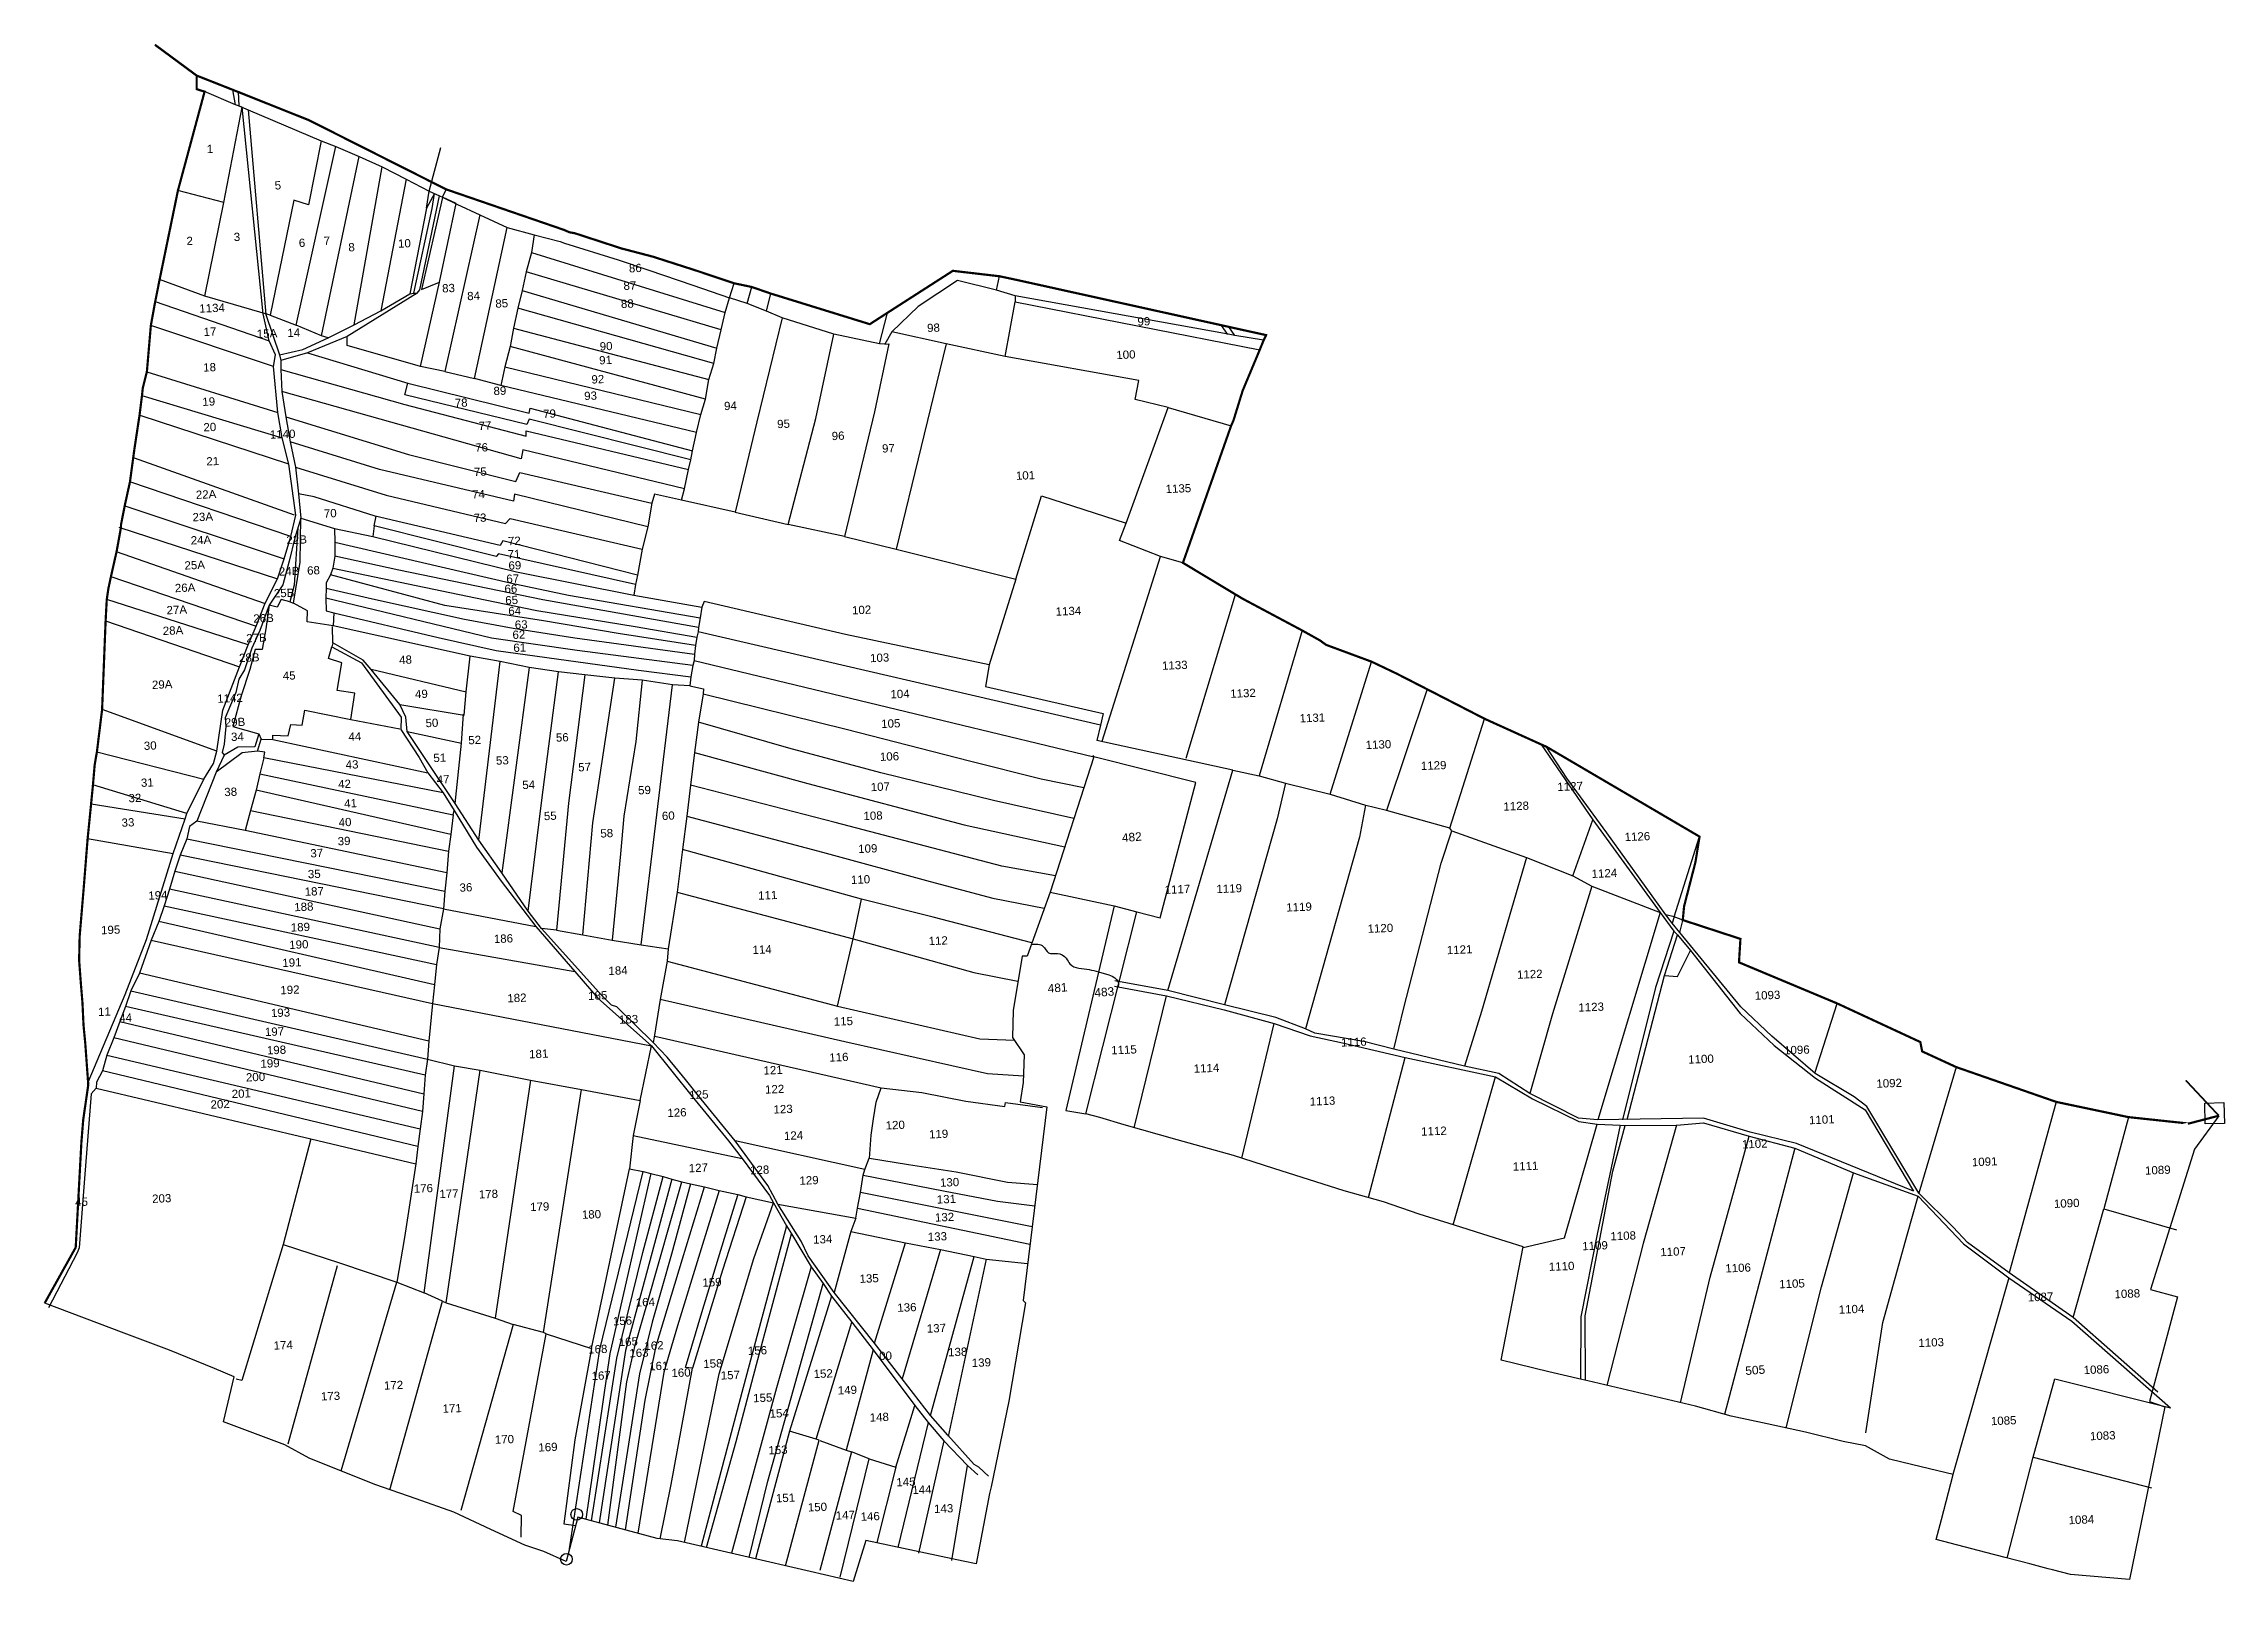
# Model space of a CAD drawing. Header units: inches. Extents: x 188839 to 233717, y 1616569 to 1632157.
# Drawn here: x 227452 to 231421, y 1629359 to 1632157 of the extents above; entities that cross this region are included whole.
import ezdxf
from ezdxf.enums import TextEntityAlignment as Align

# ---------------------------------------------------------------- set-up
doc = ezdxf.new("R2010")
doc.units = ezdxf.units.IN
doc.header["$LTSCALE"] = 15
doc.header["$MEASUREMENT"] = 0
for name, color, linetype in [('PLOT', 7, 'Continuous'), ('PLOT NO', 1, 'Continuous'), ('PLOT NOS', 7, 'Continuous'), ('STREAM', 4, 'Continuous'), ('text1', 7, 'Continuous'), ('VILLAGE BOUNADRY STONES', 1, 'Continuous'), ('VILLAGE BOUNDARY', 5, 'Continuous'), ('VILLAGE BOUNDRY', 5, 'Continuous')]:
    doc.layers.add(name, color=color, linetype=linetype)
doc.styles.get("Standard").update_dxf_attribs({"font": 'arial.ttf'})

msp = doc.modelspace()

# ---------------------------------------------------------------- texts
at = {"layer": 'PLOT NO', "color": 0}
for s, p in [('1', (227755.1, 1631965)), ('5', (227878.7, 1631898.8)), ('2', (227718.2, 1631797.6)), ('3', (227804.2, 1631805)), ('6', (227922.6, 1631794.2)), ('7', (227967.9, 1631798)), ('10', (228108.9, 1631793.2)), ('8', (228012.7, 1631786.2)), ('83', (228189.2, 1631711.7)), ('87', (228519.2, 1631716.3)), ('86', (228529.1, 1631748.2)), ('1134', (227758.9, 1631675.5)), ('84', (228234.8, 1631697.6)), ('85', (228286, 1631684)), ('88', (228514.5, 1631683.4)), ('17', (227755.1, 1631632.5)), ('14', (227907.5, 1631630.6)), ('98', (229071.7, 1631639.6)), ('99', (229454.5, 1631651.2)), ('15A', (227858.9, 1631629.2)), ('90', (228475.9, 1631606.1)), ('100', (229421.8, 1631590.6)), ('18', (227754.4, 1631567.7)), ('91', (228475, 1631580.8)), ('89', (228282.7, 1631524.9)), ('93', (228447.7, 1631515.9)), ('92', (228460.9, 1631546)), ('19', (227752.8, 1631505.3)), ('78', (228212.2, 1631503.2)), ('79', (228373, 1631483.3)), ('94', (228702.2, 1631497.6)), ('20', (227754.8, 1631458.9)), ('1140', (227887.3, 1631446)), ('77', (228255.5, 1631461.3)), ('95', (228798.8, 1631464.8)), ('96', (228898.1, 1631443)), ('21', (227760.1, 1631396.9)), ('76', (228249.3, 1631421.8)), ('97', (228989.7, 1631420.4)), ('75', (228247, 1631377.7)), ('101', (229239.1, 1631371)), ('22A', (227748, 1631336.4)), ('74', (228243.7, 1631336.7)), ('1135', (229517.3, 1631347.1)), ('23A', (227742, 1631295.6)), ('70', (227974, 1631302)), ('73', (228246.5, 1631293.9)), ('24A', (227738.7, 1631253.4)), ('22B', (227912.9, 1631253.9)), ('72', (228309, 1631251.8)), ('25A', (227727.3, 1631207.8)), ('24B', (227899.2, 1631196.7)), ('68', (227943.5, 1631198.2)), ('71', (228308.3, 1631227.8)), ('69', (228309.9, 1631207.3)), ('26A', (227709.8, 1631166.6)), ('25B', (227890, 1631157)), ('66', (228302.7, 1631164.8)), ('67', (228306.1, 1631183.2)), ('27A', (227694.7, 1631126.4)), ('65', (228304.1, 1631144.1)), ('64', (228309.6, 1631124.6)), ('102', (228940.9, 1631126.2)), ('1134', (229317.2, 1631124.1)), ('28A', (227687.8, 1631088.8)), ('27B', (227839.6, 1631075.4)), ('26B', (227852.6, 1631111.2)), ('62', (228317.2, 1631081.3)), ('63', (228321.5, 1631099.6)), ('28B', (227826.6, 1631039.5)), ('48', (228111, 1631035.6)), ('61', (228318.8, 1631057.6)), ('103', (228973.7, 1631039.2)), ('45', (227899.2, 1631006.7)), ('1133', (229510.8, 1631025.6)), ('29A', (227668.1, 1630990.6)), ('1142', (227791.5, 1630965.5)), ('49', (228139.8, 1630973.3)), ('104', (229010.8, 1630973.3)), ('1132', (229634.9, 1630974.6)), ('29B', (227800.7, 1630922)), ('50', (228159, 1630920.7)), ('105', (228994, 1630919.5)), ('1131', (229761.1, 1630929.8)), ('30', (227646.4, 1630879.3)), ('34', (227805, 1630895.6)), ('44', (228018.7, 1630895.8)), ('52', (228236.8, 1630889.5)), ('56', (228396.2, 1630894.3)), ('1130', (229881.3, 1630881.3)), ('43', (228013.6, 1630844.9)), ('51', (228173.3, 1630857.2)), ('53', (228287.1, 1630852.4)), ('57', (228436.7, 1630840.2)), ('106', (228991.6, 1630859.6)), ('1129', (229981.8, 1630843.2)), ('31', (227641.1, 1630812.1)), ('42', (228000, 1630809.6)), ('47', (228179.3, 1630817.7)), ('54', (228335.1, 1630808.1)), ('59', (228545.8, 1630798.4)), ('107', (228974.9, 1630804.5)), ('1127', (230230.2, 1630805.1)), ('32', (227618.5, 1630784)), ('38', (227792.8, 1630795.2)), ('41', (228010.9, 1630774.4)), ('1128', (230132, 1630769.3)), ('33', (227605.9, 1630739.5)), ('40', (228000.9, 1630740)), ('55', (228374.3, 1630751.5)), ('58', (228477.1, 1630719.9)), ('60', (228589.1, 1630751.8)), ('108', (228961.7, 1630751.8)), ('37', (227949.4, 1630683.7)), ('39', (227999.1, 1630705.7)), ('109', (228952.1, 1630692)), ('1126', (230352.6, 1630713.9)), ('35', (227944.9, 1630645.8)), ('1124', (230292.5, 1630646.9)), ('194', (227660.3, 1630607)), ('187', (227944.9, 1630614.1)), ('36', (228220.9, 1630621.3)), ('111', (228770, 1630607)), ('110', (228938.9, 1630635.7)), ('1117', (229515.6, 1630617.8)), ('1119', (229609.8, 1630619.2)), ('188', (227925.9, 1630586.1)), ('1119', (229736.9, 1630585.7)), ('195', (227574.4, 1630544.1)), ('189', (227919.6, 1630549)), ('186', (228289.1, 1630528.1)), ('112', (229080.3, 1630524.4)), ('1120', (229884.9, 1630547)), ('191', (227904.2, 1630484.6)), ('190', (227916.8, 1630517.4)), ('114', (228759.8, 1630508.2)), ('1121', (230029.1, 1630508.1)), ('184', (228497.7, 1630470.1)), ('1122', (230156.8, 1630463.4)), ('192', (227900.6, 1630434.9)), ('182', (228313.7, 1630420.2)), ('185', (228460.7, 1630424.6)), ('1123', (230268.5, 1630403.6)), ('1093', (230589.4, 1630425.2)), ('11', (227563.1, 1630395.2)), ('44', (227601.6, 1630384.1)), ('193', (227883.4, 1630393.3)), ('183', (228516.8, 1630381.3)), ('115', (228907.7, 1630377.7)), ('197', (227872.5, 1630358.9)), ('198', (227876.1, 1630325.5)), ('1115', (229418.3, 1630325.8)), ('1116', (229836.6, 1630340)), ('1096', (230642.8, 1630325.6)), ('199', (227864.4, 1630301.1)), ('181', (228353.3, 1630318.4)), ('121', (228779.8, 1630288.8)), ('116', (228899.5, 1630312.4)), ('1114', (229568.4, 1630292.4)), ('1100', (230468.3, 1630309)), ('201', (227812.1, 1630246.1)), ('200', (227838, 1630276.2)), ('125', (228644.8, 1630244.2)), ('122', (228782.6, 1630254.2)), ('1092', (230810.7, 1630265)), ('202', (227773.6, 1630226.8)), ('126', (228604.9, 1630211.6)), ('123', (228798, 1630217.9)), ('1113', (229779.6, 1630232.6)), ('124', (228817.1, 1630169.9)), ('120', (229002.1, 1630188.9)), ('119', (229081, 1630172.6)), ('1112', (229982.3, 1630177.9)), ('1101', (230688.1, 1630198.7)), ('1102', (230566.1, 1630154.6)), ('1091', (230984.5, 1630122.2)), ('127', (228643.8, 1630111)), ('128', (228755.4, 1630107.3)), ('129', (228845.2, 1630088.3)), ('130', (229100.9, 1630084.7)), ('1111', (230149.1, 1630114.2)), ('1089', (231299.6, 1630107)), ('45', (227521.4, 1630049.2)), ('203', (227667.3, 1630055.4)), ('176', (228143.4, 1630073.7)), ('177', (228190, 1630064)), ('178', (228261.8, 1630063.3)), ('131', (229095.2, 1630054.1)), ('1090', (231133.8, 1630046.5)), ('179', (228355.1, 1630040.4)), ('180', (228449.3, 1630026.4)), ('132', (229091.8, 1630021.3)), ('134', (228870.1, 1629981.1)), ('133', (229078.8, 1629986.1)), ('1109', (230275.5, 1629969.4)), ('1108', (230326.7, 1629987.4)), ('1110', (230214.7, 1629931.9)), ('1107', (230417.5, 1629958.6)), ('1106', (230535.8, 1629929)), ('159', (228668.6, 1629902.8)), ('135', (228954.6, 1629909.8)), ('1105', (230633.9, 1629900.2)), ('164', (228547.4, 1629866.7, 19)), ('136', (229023.3, 1629857.1)), ('1104', (230742.2, 1629853.9)), ('1087', (231086.2, 1629876.2)), ('1088', (231244.1, 1629882)), ('156', (228505.7, 1629832.6)), ('137', (229077, 1629819.2)), ('174', (227888.4, 1629788.4)), ('168', (228460.8, 1629781.1, 19)), ('165', (228516.3, 1629794.8)), ('163', (228535.7, 1629774.4)), ('162', (228563.1, 1629787.7, 19)), ('156', (228751.3, 1629778.7)), ('00', (228984.5, 1629769.1)), ('138', (229115.7, 1629776.1)), ('1103', (230887.2, 1629793.3)), ('167', (228467, 1629733)), ('161', (228571.8, 1629750.6)), ('160', (228612.3, 1629738.3)), ('158', (228670.3, 1629755)), ('157', (228702, 1629733.9)), ('152', (228871, 1629736.6)), ('139', (229158.8, 1629756.8)), ('1086', (231187.9, 1629744)), ('173', (227974.4, 1629695.8)), ('172', (228089.2, 1629715.6)), ('155', (228761, 1629692.6)), ('149', (228915, 1629706.7)), ('171', (228195.7, 1629673.4)), ('154', (228790.9, 1629664.4)), ('148', (228973.1, 1629657.4)), ('1085', (231019.1, 1629651.1)), ('170', (228290.9, 1629617)), ('1083', (231199.4, 1629623.7)), ('169', (228370.1, 1629602.9)), ('153', (228788.7, 1629597.7)), ('145', (229021.5, 1629539.6)), ('151', (228802.4, 1629510.5)), ('150', (228860.5, 1629493.8)), ('144', (229050.6, 1629525.5)), ('143', (229090.2, 1629491.2)), ('147', (228911.2, 1629479.1)), ('146', (228956.5, 1629476.9)), ('1084', (231160.5, 1629470.9))]:
    msp.add_text(s, height=15, rotation=2.323, dxfattribs=at).set_placement(p, align=Align.MIDDLE_CENTER)
at = {"layer": 'PLOT NOS'}
for s, p in [('482', (229432.6, 1630712.9)), ('481', (229297.5, 1630438.6)), ('483', (229382.5, 1630431)), ('505', (230567, 1629743))]:
    msp.add_text(s, height=15.47, rotation=4.3743, dxfattribs=at).set_placement(p, align=Align.MIDDLE_CENTER)

# ---------------------------------------------------------------- linework, layer by layer
at = {"layer": 'PLOT'}
for points in [[(227806.6, 1632068.6), (227807.4, 1632043.2), (227824.6, 1632036), (227856.5, 1631664), (227881.9, 1631590.4), (227884, 1631580.1), (227883.8, 1631563.6), (227885.9, 1631523.8), (227893.3, 1631477.7), (227901, 1631432.1), (227910.5, 1631386.2), (227916.3, 1631337.6), (227920.7, 1631293.3), (227909.4, 1631257.5), (227899.1, 1631215.2), (227887.5, 1631171.6), (227862.6, 1631135), (227845.8, 1631088.8), (227831.1, 1631056.7), (227818.2, 1631017.2), (227807.6, 1631000.1), (227802.4, 1630976.1), (227783, 1630929.7), (227783.7, 1630914), (227780.9, 1630881.9), (227777.5, 1630866.9), (227781, 1630861.9), (227766.6, 1630830.8), (227731.3, 1630741.8), (227717.7, 1630732), (227713.1, 1630709.6), (227701.1, 1630680.1), (227691, 1630651), (227681.5, 1630618), (227671.5, 1630587.8), (227661.9, 1630559), (227647.9, 1630525.4), (227626.7, 1630465.4), (227611.2, 1630432.8), (227601.6, 1630404.5), (227590.8, 1630377.1), (227580.1, 1630347.8), (227567.4, 1630315.8), (227559.5, 1630287.3), (227548.5, 1630266.7), (227547.8, 1630255.7), (227538.9, 1630245.7), (227526.5, 1630091.5), (227517.2, 1629965.6), (227513.5, 1629956.3), (227461, 1629856.2)], [(227533.3, 1630267.1), (227601, 1630426.7), (227639.6, 1630526.8), (227688.2, 1630682.8), (227709.9, 1630746.3), (227712.7, 1630755.5), (227743.8, 1630818.2), (227761.3, 1630846.9), (227767.7, 1630869.2), (227778.4, 1630943.6), (227808.8, 1631022.6), (227824.8, 1631062.7), (227838.9, 1631096.6), (227855.4, 1631138.4), (227877.8, 1631182.9), (227890.3, 1631219.4), (227902.4, 1631259.6), (227911.3, 1631298.5), (227898.6, 1631391.5), (227886.6, 1631439.5), (227878.8, 1631485.3), (227870.9, 1631569.4), (227874.5, 1631590.3), (227862.7, 1631615.9), (227852.1, 1631665), (227813.6, 1632040.8), (227801.3, 1632045.5), (227796.7, 1632072.5)], [(227801.3, 1632045.5), (227745.3, 1632069.2)], [(227864.8, 1631662.4), (227745.8, 1631696.8), (227780.5, 1631867.7), (227813.6, 1632040.8)], [(227824.6, 1632036), (227957.7, 1631979.9), (227984.2, 1631969.7), (228026.3, 1631951.3), (228068.4, 1631932.2), (228112.2, 1631910), (228154, 1631887.9), (228172.7, 1631879.9), (228178.4, 1631877.4), (228204.2, 1631864.6), (228245.9, 1631844.8), (228296.1, 1631821.9), (228344.9, 1631808.5), (228392.5, 1631796.8), (228400.4, 1631793.3), (228497.9, 1631763.4), (228553.9, 1631744.4), (228633.8, 1631717), (228700.8, 1631694.3)], [(227957.7, 1631979.9), (227934.2, 1631863.2), (227907.9, 1631871.7), (227864.8, 1631662.4), (227912, 1631644.3)], [(227958.2, 1631624.9), (227912, 1631644.3), (227984.2, 1631969.7)], [(228149.2, 1631857.3), (228154, 1631887.9), (228175.1, 1631967.7)], [(227969.9, 1631621), (227958.2, 1631624.9), (228026.3, 1631951.3)], [(228017.4, 1631644.7), (228068.4, 1631932.2)], [(227780.5, 1631867.7), (227696.8, 1631889.3)], [(227881.9, 1631590.4), (227923.9, 1631600.3), (227969.9, 1631621), (228017.4, 1631644.7), (228066, 1631670.6), (228118.8, 1631701.6), (228126.1, 1631702.3), (228132.4, 1631702.4), (228137.1, 1631708.7), (228172.7, 1631879.9)], [(228112.2, 1631910), (228066, 1631670.6)], [(228163.4, 1631883.9), (228149.2, 1631857.3), (228118.8, 1631701.6)], [(228126.1, 1631702.3), (228159.5, 1631856.9), (228163.4, 1631883.9)], [(228185, 1631891.4), (228178.4, 1631878.3), (228178.4, 1631876.5), (228140.1, 1631709.2), (228172.6, 1631722.3), (228203.4, 1631865.4), (228178.4, 1631877.4)], [(228245.9, 1631844.8), (228182.5, 1631560.1), (228236.6, 1631547.1)], [(228344.9, 1631808.5), (228340.4, 1631776.4), (228330.5, 1631741.4), (228323, 1631707.2), (228315.5, 1631675), (228307.7, 1631639.1), (228301.4, 1631605.4), (228291.5, 1631568.3), (228284.2, 1631534.6), (228236.6, 1631547.1), (228296.1, 1631821.9)], [(228340.4, 1631776.4), (228692.7, 1631667.3)], [(227745.8, 1631696.8), (227663.5, 1631727.5)], [(228182.5, 1631560.1), (228138.2, 1631569.4), (228172.6, 1631722.3)], [(228685.2, 1631635.8), (228330.5, 1631741.4)], [(228732.4, 1631683.5), (228700.8, 1631694.3), (228709.1, 1631720.5)], [(229186.5, 1631708.1), (229115.5, 1631725.7), (229043.9, 1631678.3), (228996, 1631632.1), (228983.3, 1631609.7), (228973.6, 1631610.5), (228987.9, 1631666.8)], [(229220.4, 1631697.9), (229186.5, 1631708.1), (229191.9, 1631733.3)], [(227655.5, 1631687.5), (227862.7, 1631615.9)], [(228132.4, 1631702.4), (228004.5, 1631623.6), (227932.4, 1631594), (227884, 1631580.1)], [(228323, 1631707.2), (228677.6, 1631602.3)], [(228711.1, 1631304), (228613, 1631325.9), (228618.5, 1631346.3), (228626.1, 1631381.4), (228630.2, 1631399), (228633, 1631415.6), (228640.7, 1631448.8), (228648.2, 1631481.5), (228656.6, 1631509.5), (228662.8, 1631545.2), (228671.7, 1631574.4), (228677.6, 1631602.3), (228685.2, 1631635.8), (228692.7, 1631667.3), (228700.8, 1631694.3)], [(228767.7, 1631669.6), (228732.4, 1631683.5), (228741, 1631713.8)], [(228973.6, 1631610.5), (228890.6, 1631627.9), (228796.2, 1631657.4), (228767.7, 1631669.6), (228775.7, 1631701.8)], [(229498.9, 1631494.7), (229438.9, 1631508.8), (229445.6, 1631543.9), (229202, 1631587.1), (229220.6, 1631686.8), (229665.4, 1631599.5)], [(229672.2, 1631616.8), (229619.9, 1631625.8), (229607.7, 1631627.8), (229220.4, 1631697.9), (229220.6, 1631686.8)], [(227870.9, 1631569.4), (227647.5, 1631643.5)], [(228307.7, 1631639.1), (228662.8, 1631545.2)], [(228671.7, 1631574.4), (228315.5, 1631675)], [(228796.2, 1631657.4), (228750.4, 1631468.4), (228711.1, 1631304), (228807.4, 1631281.7)], [(229607.3, 1631627.6), (229596.1, 1631644)], [(229619.9, 1631625.8), (229609, 1631641)], [(228138.2, 1631569.4), (228004.7, 1631607.6), (228004.5, 1631623.6)], [(228656.6, 1631509.5), (228301.4, 1631605.4)], [(228909.5, 1631259.6), (228807.4, 1631281.7), (228857.8, 1631474.6), (228890.6, 1631627.9)], [(228983.3, 1631609.7), (228990.5, 1631610.3), (228964.4, 1631486.4), (228909.5, 1631259.6), (229003.8, 1631236.9)], [(229202, 1631587.1), (229094.6, 1631610.4), (228996, 1631632.1)], [(229094.6, 1631610.4), (229003.8, 1631236.9), (229221.3, 1631182.1), (229268.4, 1631333.9), (229422.4, 1631284.2)], [(227640.3, 1631559.5), (227878.8, 1631485.3)], [(227883.8, 1631563.6), (228109.4, 1631500.1), (228330.3, 1631442.1), (228330.7, 1631452), (228626.1, 1631381.4)], [(227932.4, 1631594), (228115.1, 1631538.9), (228335.7, 1631484.3), (228337.7, 1631493), (228633, 1631415.6)], [(228291.5, 1631568.3), (228648.2, 1631481.5)], [(228618.5, 1631346.3), (228324.5, 1631417.3), (228321.3, 1631401), (227885.9, 1631523.8)], [(228630.2, 1631399), (228335.7, 1631473.4), (228331.8, 1631463.5), (228110, 1631517.8), (228115.1, 1631538.9)], [(228640.7, 1631448.8), (228284.2, 1631534.6)], [(227898.6, 1631391.5), (227628.1, 1631480.1)], [(227631.4, 1631516.3), (227886.6, 1631439.5)], [(229525.6, 1631211.9), (229484.6, 1631223.4), (229410.3, 1631252.8), (229422.4, 1631284.2), (229498.9, 1631494.7), (229613.2, 1631461)], [(227893.3, 1631477.7), (228116.1, 1631408.7), (228311.6, 1631359.6), (228318.8, 1631376), (228559.2, 1631320.7)], [(227617.4, 1631402.9), (227908.6, 1631299.2)], [(228551.6, 1631277.3), (228309.1, 1631336.7), (228307.5, 1631324.2), (228063.9, 1631381.8), (227901, 1631432.1)], [(227910.5, 1631386.2), (228075.6, 1631334.8), (228293.1, 1631283.5), (228301.1, 1631292.4), (228541.7, 1631236.8)], [(227902.4, 1631259.6), (227609.5, 1631359.2)], [(228532.8, 1631189.4), (228287.8, 1631251.7), (228283.4, 1631243.2), (228056, 1631296.8), (227944.5, 1631332.2), (227916.3, 1631337.6)], [(228613, 1631325.9), (228564, 1631336.7), (228559.2, 1631320.7), (228551.6, 1631277.3), (228541.7, 1631236.8), (228532.8, 1631189.4)], [(227599.9, 1631315.4), (227890.3, 1631219.4)], [(227981.8, 1631274.3), (227982.4, 1631249.4), (227982.1, 1631224.2), (227978.4, 1631202.1), (227974.6, 1631189.8), (227966.8, 1631175.7), (227966.7, 1631165.6), (227966.1, 1631147.6), (227966.3, 1631124.7), (227980.5, 1631120.7), (227979.1, 1631097.4), (227932.2, 1631104.4), (227932.5, 1631124.4), (227907.2, 1631138.5), (227919, 1631213.2), (227920.7, 1631293.3)], [(227920.7, 1631293.3), (227981.8, 1631274.3), (228051.4, 1631259.7), (228312.8, 1631195.2), (228526.6, 1631153)], [(228053.7, 1631279), (228057.5, 1631296.9)], [(227589.4, 1631276.5), (227877.8, 1631182.9)], [(227915, 1631275.4), (227908.6, 1631171), (227900.7, 1631141), (227907.2, 1631138.5)], [(227982.4, 1631249.4), (228301.6, 1631175.6), (228407.3, 1631153.1), (228647.2, 1631111.8)], [(228529.2, 1631172.6), (228280.2, 1631228), (228276.2, 1631223.2), (228053.7, 1631279), (228051.4, 1631259.7)], [(227854.1, 1631138), (227585.1, 1631232)], [(227978.4, 1631202.1), (228238.5, 1631147.9), (228349.6, 1631125.2), (228528.7, 1631095.9), (228640.8, 1631076.4)], [(228644.1, 1631094.2), (228360.7, 1631144.7), (228098.7, 1631198.7), (227982.1, 1631224.2)], [(227575, 1631187.3), (227838.9, 1631096.6)], [(227966.7, 1631165.6), (228050.7, 1631146.3), (228218.4, 1631109.4), (228306.6, 1631092.7), (228419.1, 1631075.7), (228637.1, 1631045.4)], [(228638.6, 1631061.7), (228498.2, 1631083.2), (228362.2, 1631106.1), (228182.5, 1631134.5), (227974.6, 1631189.8)], [(228532.8, 1631189.4), (228529.2, 1631172.6), (228526.6, 1631153), (228650.1, 1631130.9)], [(229221.3, 1631182.1), (229173.3, 1631026.5), (229166.4, 1630987), (229380.4, 1630937.9), (229375.4, 1630916.4), (229369.1, 1630888.8)], [(227824.8, 1631062.7), (227567.3, 1631145.1)], [(227863, 1631134.6), (227857, 1631091.7), (227850.3, 1631054), (227837.6, 1631054), (227827.9, 1631017.5), (227812, 1630970.1), (227796.5, 1630914.1), (227843.9, 1630900.6), (227837, 1630876.9), (227805.9, 1630876.5), (227781, 1630861.9)], [(227900.7, 1631141), (227884.6, 1631145.2), (227877.2, 1631131.4), (227862.6, 1631135)], [(228633.7, 1631025), (228423.1, 1631052.4), (228267.6, 1631074.9), (227966.1, 1631147.6)], [(229173.3, 1631026.5), (228911.8, 1631081.5), (228654.5, 1631141.3), (228650.1, 1631130.9), (228647.2, 1631111.8), (228644.1, 1631094.2), (228643.4, 1631086.5), (228640.8, 1631076.4), (228638.6, 1631061.7), (228637.1, 1631045.4), (228636.3, 1631034.2), (228633.7, 1631025), (228630.3, 1631004.5), (228628.1, 1630987.8), (228653.1, 1630982.4), (228652.7, 1630973.7), (228644.2, 1630922), (228636.9, 1630866.9), (228629.8, 1630807.4), (228622.7, 1630750.7), (228615, 1630690.3), (228605.5, 1630612.7), (228589.1, 1630509.3), (228586.8, 1630487.2), (228574.1, 1630417.4), (228563.5, 1630348.8), (228561.8, 1630339.2)], [(227565.2, 1631106.2), (227808.8, 1631022.6)], [(229172.1, 1629550.2), (229154.4, 1629566.5), (229145.5, 1629571.4), (229097.6, 1629624.7), (229066.5, 1629660.5), (229014.9, 1629726.9), (228964.6, 1629792.3), (228890.7, 1629884), (228843.8, 1629950.9), (228830.8, 1629977.5), (228788.5, 1630045.2), (228770.5, 1630078.8), (228711, 1630160), (228649.2, 1630235.7), (228620.2, 1630272), (228586.9, 1630312.5), (228561.8, 1630339.2), (228495.5, 1630403.8), (228485.8, 1630406.9), (228468.1, 1630424.9), (228358.1, 1630546.8), (228334.4, 1630578), (228286.2, 1630647.5), (228244.1, 1630707), (228201.3, 1630773.8), (228113.8, 1630904.7), (228111.6, 1630930.9), (228100.4, 1630954), (228048.5, 1631017.7), (228033.8, 1631034.5), (227978.4, 1631066.2), (227978.2, 1631096.3)], [(228628.1, 1630987.8), (228596.9, 1630989.8), (228541.7, 1630998.4), (228491.6, 1631002.2), (228437.1, 1631007.9), (228389.1, 1631013.8), (228335.7, 1631021.5), (228282.9, 1631032.1), (228228.3, 1631042.2), (227979.1, 1631097.4)], [(227980.5, 1631120.7), (228170.4, 1631076.3), (228275.7, 1631052.5), (228535.1, 1631016.5), (228630.3, 1631004.5)], [(229375.4, 1630916.4), (228643.4, 1631086.5)], [(229742.6, 1631088.8), (229664.3, 1630824.6)], [(227843.9, 1630900.6), (227848.3, 1630891.3), (227869.2, 1630890.5), (227869.2, 1630898.2), (227897.7, 1630896.8), (227902.5, 1630917.8), (227923, 1630916.4), (227927.8, 1630944), (228011.6, 1630927.1), (228018.8, 1630974.8), (227986.6, 1630979.8), (227994.9, 1631029.7), (227970.8, 1631037.6), (227976.6, 1631058.9)], [(227978.4, 1631066.2), (227976.6, 1631058.9), (228030.9, 1631030.1), (228103.3, 1630931.2), (228102.7, 1630908.9), (228135.5, 1630857.5), (228151.6, 1630829.9), (228179.2, 1630793.1), (228199.4, 1630761.3), (228240.3, 1630694.5), (228285.3, 1630632.6), (228348.3, 1630550), (228418.8, 1630468.5), (228460.8, 1630419.7), (228558.8, 1630332.9), (228632.7, 1630240.9), (228698.9, 1630160.2), (228723.8, 1630128.2), (228773, 1630060.4), (228780.7, 1630047.1), (228804.2, 1630005.5), (228813.4, 1629990.8), (228849.4, 1629931.1), (228871.2, 1629900.7), (228886.2, 1629877.7), (228922.9, 1629830.3), (228961.7, 1629780.1), (229037.8, 1629678.8), (229061.8, 1629647.7), (229090.5, 1629614.3), (229133.7, 1629569.5), (229152.6, 1629552.4)], [(228048.2, 1631018.6), (228221.1, 1630977.1), (228228.3, 1631042.2)], [(228244.1, 1630707), (228282.9, 1631032.1)], [(228335.7, 1631021.5), (228286.2, 1630647.5)], [(228334.4, 1630578), (228359.7, 1630784.7), (228389.1, 1631013.8)], [(228437.1, 1631007.9), (228407.8, 1630774.8), (228385.5, 1630543.7), (228358.1, 1630546.8)], [(228636.3, 1631034.2), (229021.1, 1630941.6), (229363.6, 1630858.9)], [(229793.3, 1630790.8), (229868.9, 1631032)], [(228100.4, 1630954), (228217.7, 1630934.9), (228221.1, 1630977.1)], [(228433.9, 1630535), (228451.8, 1630738.9), (228491.6, 1631002.2)], [(228541.7, 1630998.4), (228530.2, 1630886.8), (228508.3, 1630751)], [(228539.5, 1630516.9), (228596.9, 1630989.8)], [(228652.7, 1630973.7), (228912.6, 1630909.2), (229137.2, 1630851.5), (229267.8, 1630818.6), (229345.5, 1630803.1)], [(229970.1, 1630981.8), (229895.9, 1630761.3)], [(227767.7, 1630869.2), (227558.8, 1630944.8)], [(228011.6, 1630927.1), (228100.5, 1630909.9)], [(228113.8, 1630904.7), (228212.6, 1630883.7), (228216.6, 1630936.6)], [(230011.5, 1630728.8), (230074.6, 1630928.1)], [(227841.8, 1630869.1), (227848.3, 1630891.3)], [(227869.2, 1630890.5), (228151.6, 1630829.9)], [(229498.3, 1630433.4), (229616.2, 1630834.5), (229369.1, 1630888.8)], [(231410.7, 1630205.9), (231366.4, 1630145.2), (231286.6, 1629889.5), (231335.7, 1629876.2), (231284.3, 1629685.8), (231312.2, 1629675.9), (231248.1, 1629362), (231140.5, 1629371), (231107.7, 1629379.5), (231099.8, 1629381.6), (231066.7, 1629390.2), (231022, 1629401.8), (230986.4, 1629411.1), (230896.2, 1629434.6), (230905.8, 1629471.3), (230927.1, 1629553.1), (230853.6, 1629570.8), (230811.4, 1629581), (230767.8, 1629604.9), (230727.2, 1629613.2), (230658.4, 1629630), (230588.8, 1629645.2), (230523.3, 1629658.9), (230458.5, 1629677.4), (230262.6, 1629723.3), (230251.7, 1629725.8), (230191.2, 1629740), (230104.8, 1629760.9), (230144.6, 1629967.2), (230083.1, 1629986.6), (230019.7, 1630006.6), (229955.7, 1630026.9), (229890.7, 1630049.3), (229819.1, 1630069.2), (229690.8, 1630110), (229617.8, 1630133.3), (229515.3, 1630162), (229418.5, 1630189.1), (229374.5, 1630202.6), (229348.7, 1630209.1), (229442, 1630576.8), (229442, 1630576.8), (229483.9, 1630565.8), (229548.8, 1630812.2), (229363.6, 1630858.9), (229362.1, 1630861.3), (229363.6, 1630858.9), (229283.9, 1630612.8), (229242.2, 1630496.3), (229232.8, 1630496.2), (229216.6, 1630397.6), (229215.7, 1630348.1), (229236.6, 1630316.9), (229235.1, 1630266.5), (229229.7, 1630231.1), (229278.2, 1630221.9), (229234.6, 1629869.5), (229239, 1629865.5), (229208.8, 1629686.7), (229176.5, 1629530.6), (229173.7, 1629518.4), (229149.5, 1629390.7), (229149.5, 1629390.7), (229125.5, 1629395.3), (229125.5, 1629395.3), (229125.5, 1629395.3), (228948.6, 1629432.7), (228925.7, 1629358.6), (228847.5, 1629376.6), (228606.1, 1629432.4), (228568.7, 1629436.8), (228424.8, 1629475.3), (228403.2, 1629394.5), (228362.4, 1629413.1), (228328.3, 1629424.2), (228266, 1629453.1), (228199.1, 1629484.2), (228130.1, 1629508.6), (228055.4, 1629534.8), (227935.9, 1629582.8), (227891.4, 1629606.9), (227779.9, 1629648.7), (227799.2, 1629730.9), (227763.2, 1629745.7), (227681.5, 1629779.4), (227599, 1629810), (227454.4, 1629865)], [(227549.4, 1630868.1), (227743.8, 1630818.2)], [(227853.1, 1630856.9), (227845.8, 1630828.2), (227839, 1630798.3), (227828.6, 1630761.5), (227819, 1630724.7), (227731.3, 1630741.8)], [(228179.2, 1630793.1), (227853.1, 1630856.9), (227854.9, 1630867.3), (227841.8, 1630869.1), (227813.6, 1630866), (227766.6, 1630830.8)], [(228201.3, 1630773.8), (228212.6, 1630883.7)], [(228636.9, 1630866.9), (228842.8, 1630810.2), (229127.3, 1630735.4), (229310.5, 1630694.9)], [(230177.6, 1630881.4), (230271.6, 1630744.3), (230393.8, 1630575.5), (230418.9, 1630541.4), (230425.8, 1630534.9), (230449.2, 1630506.4), (230539.4, 1630392.1), (230601.6, 1630333.8), (230677, 1630274.4), (230767.3, 1630216.6), (230854.9, 1630068.6), (230642, 1630155.3), (230557.9, 1630176), (230473, 1630201.2), (230280.5, 1630198.1), (230245.6, 1630201.5), (230156.7, 1630246.3), (230100.2, 1630282.4), (230038, 1630296.3), (229909.6, 1630326.9), (229855, 1630340.7), (229765.8, 1630355.9), (229748.9, 1630363.8), (229694.8, 1630384.8), (229601.5, 1630407.9), (229498.3, 1630433.4), (229401.9, 1630451.2)], [(227712.7, 1630755.5), (227542.2, 1630808.1)], [(227845.8, 1630828.2), (228197.6, 1630753.3), (228199.4, 1630761.3)], [(229616.2, 1630834.5), (229664.3, 1630824.6), (229712.3, 1630810.7), (229697, 1630746.3), (229601.5, 1630407.9)], [(229712.3, 1630810.7), (229793.3, 1630790.8), (229857.6, 1630771.2), (229847.2, 1630712.5), (229748.9, 1630363.8)], [(227538.8, 1630773.3), (227709.9, 1630746.3)], [(228193.4, 1630717.4), (227839, 1630798.3)], [(229909.6, 1630326.9), (229927.3, 1630402.4), (229995.6, 1630665.6), (230014.7, 1630724.1), (230011.5, 1630728.8), (229895.9, 1630761.3), (229856, 1630771)], [(227828.6, 1630761.5), (228189.3, 1630687.3)], [(228197.6, 1630753.3), (228193.4, 1630717.4), (228189.3, 1630687.3), (228186.1, 1630647.8), (228182.4, 1630614.3), (228179.9, 1630582.1), (228348.3, 1630550)], [(228508.3, 1630751), (228502.2, 1630682.3), (228486.7, 1630525.2)], [(228622.7, 1630750.7), (228869.7, 1630685.5), (229065.4, 1630631.8), (229179.6, 1630601.7), (229273.4, 1630583.3)], [(230235.3, 1630642.4), (230271.6, 1630744.3)], [(227532.5, 1630710.3), (227688.2, 1630682.8)], [(227713.1, 1630709.6), (228182.4, 1630614.3)], [(228186.1, 1630647.8), (227819, 1630724.7)], [(230014.7, 1630724.1), (230150.9, 1630675.8), (230069.2, 1630395.7), (230038, 1630296.3)], [(230419.3, 1630567.6), (230465.7, 1630713.7)], [(227691, 1630651), (228173.6, 1630545.9)], [(228179.9, 1630582.1), (227701.1, 1630680.1)], [(230150.9, 1630675.8), (230235.3, 1630642.4), (230269.8, 1630623.5), (230198.2, 1630391.3), (230156.7, 1630246.3)], [(228172.2, 1630511.7), (227681.5, 1630618)], [(228605.5, 1630612.7), (228925.6, 1630527.7), (229145.4, 1630466.4), (229225.3, 1630450.4)], [(229283.9, 1630612.8), (229400.6, 1630587.9), (229442, 1630576.8)], [(230269.8, 1630623.5), (230393.8, 1630575.5), (230280.5, 1630198.1)], [(227671.5, 1630587.8), (228167.6, 1630480.9)], [(228179.9, 1630582.1), (228173.6, 1630545.9), (228172.2, 1630511.7), (228418.8, 1630468.5)], [(228896.8, 1630405.2), (228925.6, 1630527.7), (228940.4, 1630599.9)], [(229400.6, 1630587.9), (229312.6, 1630215.3), (229348.7, 1630209.1)], [(230419.3, 1630567.6), (230404.6, 1630571.2)], [(230435.2, 1630561.9), (230419.3, 1630567.6), (230415.9, 1630556.2)], [(228163.6, 1630444.1), (227661.9, 1630559)], [(228385.5, 1630543.7), (228433.9, 1630535), (228486.7, 1630525.2), (228539.5, 1630516.9), (228589.1, 1630509.3)], [(230418.9, 1630541.4), (230385.3, 1630439), (230325.6, 1630198.5)], [(230333.7, 1630198.9), (230402.1, 1630460.9), (230425.8, 1630534.9)], [(227647.9, 1630525.4), (228159.8, 1630409.9)], [(228172.2, 1630511.7), (228167.6, 1630480.9), (228163.6, 1630444.1), (228159.8, 1630409.9), (228558.8, 1630332.9)], [(230402.1, 1630460.9), (230425.3, 1630459.4), (230449.2, 1630506.4)], [(228153.6, 1630341.7), (227626.7, 1630465.4)], [(228586.8, 1630487.2), (228896.8, 1630405.2), (229155.9, 1630346), (229219.1, 1630343.1)], [(227611.2, 1630432.8), (228151.1, 1630308.7)], [(228159.8, 1630409.9), (228153.6, 1630341.7), (228151.1, 1630308.7), (228200, 1630296.8), (228246.8, 1630288.5), (228338.2, 1630270.6), (228431.4, 1630253.7), (228537.9, 1630233.6), (228558.8, 1630332.9)], [(229235.4, 1630277.7), (229169.7, 1630282.1), (228910.5, 1630340.1), (228574.1, 1630417.4)], [(230676.1, 1630285), (230716.3, 1630410.1)], [(227590.8, 1630377.1), (228144.2, 1630245.5)], [(228146.5, 1630279.5), (227601.6, 1630404.5)], [(228141.8, 1630213.8), (227580.1, 1630347.8)], [(228564.5, 1630350.7), (228976.6, 1630256.6), (229050.4, 1630247.9), (229130.6, 1630232.6), (229201.8, 1630222.5), (229202.9, 1630230.1), (229269.8, 1630220.7)], [(227567.4, 1630315.8), (228137.5, 1630181.8)], [(228151.1, 1630308.7), (228146.5, 1630279.5), (228144.2, 1630245.5), (228141.8, 1630213.8), (228137.5, 1630181.8), (228133.4, 1630149.6), (228130, 1630118.3), (228108.9, 1629984.4), (228095.4, 1629903), (228144.7, 1629883.4), (228200, 1630296.8)], [(230932.9, 1630294.3), (230864.9, 1630064.8)], [(227547.8, 1630255.7), (227938.9, 1630163.6), (228130, 1630118.3)], [(228133.4, 1630149.6), (227559.5, 1630287.3)], [(228338.2, 1630270.6), (228274.3, 1629837.7)], [(229260.7, 1630080.3), (229206.4, 1630084.2), (229112.8, 1630103), (229026, 1630116.3), (228955.4, 1630128.3), (228958.3, 1630170.7), (228962.8, 1630200.2), (228967.3, 1630230.5), (228976.6, 1630256.6)], [(228537.9, 1630233.6), (228525.4, 1630170), (228723.8, 1630128.2)], [(231114.8, 1630231), (231029.1, 1629919.9)], [(228525.4, 1630170), (228518.5, 1630109.5), (228543.3, 1630104.5), (228557.5, 1630100.5), (228579.5, 1630095), (228595.6, 1630090.4), (228614, 1630085.7), (228629.6, 1630082.2), (228655, 1630076.2), (228681.6, 1630069.7), (228715.7, 1630062.6), (228730.9, 1630058.2), (228780.7, 1630047.1)], [(231246.2, 1630203.3), (231201.2, 1630036.5), (231333.7, 1629998)], [(227938.9, 1630163.6), (227888.3, 1629971.3), (227813, 1629724.3), (227802.5, 1629726.6)], [(228788.5, 1630045.2), (228930.3, 1630019.5), (228933.4, 1630037.6), (228938.7, 1630065.9), (228944, 1630097.7), (228946.7, 1630108.3), (228711, 1630160)], [(228557.5, 1630100.5), (228482.8, 1629773.4), (228439.1, 1629471.5)], [(228944, 1630097.7), (229089.8, 1630069.1), (229187.9, 1630050.5), (229256, 1630042)], [(228946.7, 1630108.3), (228954.8, 1630128.6)], [(228595.6, 1630090.4), (228541, 1629887.8), (228511, 1629778.8), (228463.3, 1629465)], [(228629.6, 1630082.2), (228595, 1629953.8), (228560, 1629830.4), (228536.7, 1629736.5), (228493, 1629457.1)], [(228681.6, 1630069.7), (228646.7, 1629955.7), (228605.6, 1629823.7), (228581.3, 1629739.3), (228533.6, 1629446.2)], [(228730.9, 1630058.2), (228687.7, 1629924.9), (228633, 1629746.7)], [(229251.2, 1630003.8), (228938.7, 1630065.9)], [(228930.3, 1630019.5), (228921.2, 1629994.9), (229020.9, 1629974.7), (229084.6, 1629962.3), (229146, 1629950), (229167.7, 1629944.9), (229243, 1629936.8)], [(228933.4, 1630037.6), (229247.3, 1629972.1)], [(228804.2, 1630005.5), (228723, 1629702.2), (228648.8, 1629422.6)], [(228921.2, 1629994.9), (228890.7, 1629884)], [(228964.6, 1629792.3), (229020.9, 1629974.7)], [(227888.3, 1629971.3), (227990.6, 1629938.4), (228095.4, 1629903)], [(227986.8, 1629933), (227897, 1629608.3)], [(229084.6, 1629962.3), (229014.9, 1629726.9)], [(229066.5, 1629660.5), (229146, 1629950)], [(229167.7, 1629944.9), (229098.5, 1629622.1)], [(228849.4, 1629931.1), (228786.3, 1629710.6), (228704.1, 1629409.8)], [(228886.2, 1629877.7), (228809.8, 1629632), (228747.7, 1629399.7)], [(228961.7, 1629780.1), (228913, 1629597.5)], [(228864.9, 1629615.2), (228913, 1629597.5), (228922.6, 1629594), (228865, 1629378.3)], [(229061.8, 1629647.7), (229007.1, 1629420.3)], [(229090.5, 1629614.3), (229044.2, 1629409.7)]]:
    msp.add_lwpolyline(points, dxfattribs=at)
at = {"layer": 'PLOT', "elevation": 19}
for points in [[(229378.6, 1630887.6), (229484.6, 1631223.4)], [(229531.3, 1630856.4), (229621, 1631154.5)], [(229327.2, 1630746.6), (229180.7, 1630779.7), (228975.9, 1630829.8), (228808.5, 1630874.4), (228644.2, 1630922)], [(231299.4, 1629702.9), (231145.6, 1629838.9), (231029.1, 1629919.9), (230953.6, 1629975.2), (230927.3, 1630002.8), (230864.9, 1630064.8), (230770.4, 1630222.4), (230747.1, 1630240), (230676.2, 1630282.9), (230597.4, 1630350.5), (230541.1, 1630403.7), (230429.8, 1630539.2), (230415.9, 1630556.2), (230404.6, 1630571.2), (230297.2, 1630720.4), (230224.5, 1630820.1), (230186.7, 1630877.4)], [(229293.5, 1630642.3), (229196, 1630660.1), (228892.8, 1630739.6), (228629.8, 1630807.4)], [(229250.9, 1630520.6), (229071.1, 1630566.9), (228940.4, 1630599.9), (228615, 1630690.3)], [(230429.8, 1630539.2), (230435.1, 1630561)], [(229400.9, 1630441.6), (229495.7, 1630424.3), (229600.8, 1630398.4), (229691.9, 1630373.6), (229757.2, 1630351), (229816, 1630338.5), (229930.3, 1630311.8), (230094.3, 1630276.6), (230162, 1630236.3), (230246.2, 1630195.1), (230279.2, 1630190.3), (230321.5, 1630188.4), (230330.5, 1630188.3), (230423.5, 1630188.5), (230472.6, 1630193), (230555.9, 1630168.5), (230639.3, 1630146.9), (230746, 1630102), (230863.7, 1630059.7), (230946.1, 1629972.7), (231028.3, 1629910.9), (231143.1, 1629832), (231322.7, 1629674.1)], [(229437, 1630183.9), (229495.7, 1630424.3)], [(229632.8, 1630128.5), (229691.9, 1630373.6)], [(229863, 1630057), (229930.3, 1630311.8)], [(228185.1, 1629865.2), (228246.8, 1630288.5)], [(228361.8, 1629811.3), (228431.4, 1630253.7)], [(230017.1, 1630007.4), (230094.3, 1630276.6)], [(230144.8, 1629965.8), (230219.8, 1629983.8), (230279.2, 1630190.3)], [(230321.5, 1630188.4), (230279.4, 1629990.5), (230249.7, 1629840), (230249.3, 1629726.4)], [(230258.2, 1629724.3), (230257.6, 1629841.9), (230307.7, 1630104.7), (230330.5, 1630188.3)], [(230423.5, 1630188.5), (230363.1, 1629973.5), (230297, 1629715.2)], [(230431.3, 1629683.7), (230485.3, 1629912.1), (230555.9, 1630168.5)], [(230639.3, 1630146.9), (230511.3, 1629662.3)], [(228409.3, 1629417.5), (228464.6, 1629780.6), (228543.3, 1630104.5)], [(228449.6, 1629782.6), (228518.5, 1630109.5)], [(228449.6, 1629468.7), (228495.4, 1629764.6), (228543, 1629957.2), (228579.5, 1630095)], [(230623.2, 1629637.7), (230687.4, 1629894.3), (230746, 1630102)], [(228479, 1629460.8), (228513.8, 1629721.8), (228528.7, 1629788.5), (228551.2, 1629866.2), (228614, 1630085.7)], [(228511.2, 1629452.2), (228547, 1629688.1), (228567, 1629787.2), (228615.1, 1629945.4), (228655, 1630076.2)], [(228574.3, 1629436.1), (228594.4, 1629534.9), (228633, 1629746.7), (228620.5, 1629747.5), (228649.9, 1629848.1), (228691.1, 1629983.2), (228715.9, 1630061.5)], [(230768.2, 1629628.9), (230799.5, 1629829.9), (230844.1, 1629991.1), (230863.7, 1630059.7)], [(228618.6, 1629429.6), (228681.7, 1629736.2), (228744.8, 1629945.8), (228780.7, 1630047.1)], [(231145.6, 1629838.9), (231201.2, 1630036.5)], [(228658.8, 1629420.3), (228712.5, 1629613), (228749.5, 1629753.4), (228813.4, 1629990.8)], [(227993.8, 1629559.6), (228095.4, 1629903)], [(228736.5, 1629402.3), (228770.4, 1629541.2), (228871.2, 1629900.7)], [(231028.3, 1629910.9), (230926.7, 1629553.2)], [(228082.7, 1629525.2), (228178.1, 1629868.2), (228144.7, 1629883.4)], [(228178.1, 1629868.2), (228185.1, 1629865.2), (228274.3, 1629837.7), (228306.8, 1629825.8), (228211.4, 1629487.5)], [(228321.5, 1629438.9), (228322, 1629478.4), (228306.6, 1629486), (228367.1, 1629809), (228361.8, 1629811.3), (228306.8, 1629825.8)], [(228858.3, 1629617.3), (228922.9, 1629830.3)], [(228367.1, 1629809), (228449.6, 1629782.6), (228418.9, 1629616.1), (228399.1, 1629463), (228420.8, 1629460.4)], [(231073, 1629584.4), (231112.5, 1629727), (231322.7, 1629674.1)], [(229002.9, 1629566.5), (229037.8, 1629678.8)], [(228802.2, 1629387.1), (228863.6, 1629615.6), (228858.3, 1629617.3), (228809.8, 1629632)], [(228902.1, 1629366.5), (228954.9, 1629581.8), (228922.6, 1629594)], [(228954.9, 1629581.8), (229002.9, 1629566.5), (228968.7, 1629429.3)], [(231025.4, 1629401), (231073, 1629584.4), (231288.3, 1629528.8)], [(229105, 1629396.5), (229133.7, 1629569.5)]]:
    msp.add_lwpolyline(points, dxfattribs=at)
at = {"layer": 'STREAM'}
msp.add_spline([(229249.8, 1630517.7), (229271.3, 1630514), (229281.1, 1630502.2), (229297.2, 1630501.1), (229313, 1630492.3), (229320, 1630482), (229355.2, 1630471.7), (229372.2, 1630467.6), (229408.5, 1630444.9), (229407.1, 1630439.4)], degree=3, dxfattribs=at)
at = {"layer": 'text1'}
msp.add_lwpolyline([(231385, 1630229), (231419.9, 1630229.8), (231420.8, 1630191.6), (231385.9, 1630190.8)], close=True, dxfattribs=at)
at = {"layer": 'VILLAGE BOUNADRY STONES'}
for centre in [(228422.5, 1629480.4), (228403.8, 1629398.8)]:
    msp.add_circle(centre, 10.6, dxfattribs=at)
at = {"layer": 'VILLAGE BOUNDARY', "const_width": 3}
msp.add_lwpolyline([(231410.7, 1630205.9), (231350.4, 1630270.3)], dxfattribs=at)
at = {"layer": 'VILLAGE BOUNDRY', "color": 5, "const_width": 4}
for points in [[(227730.8, 1632098.5), (227654.9, 1632154.6)], [(231410.7, 1630205.9), (231354.3, 1630191.2), (231355.9, 1630191.6), (231246.2, 1630203.3), (231114.8, 1630231), (230932.9, 1630294.3), (230870.8, 1630322.9), (230867.5, 1630339.9), (230716.3, 1630410.1), (230537.5, 1630484.9), (230540.1, 1630527.6), (230435.2, 1630561.9), (230437.6, 1630587), (230458.2, 1630667), (230465.7, 1630713.7), (230186.7, 1630877.4), (230177.6, 1630881.4), (230074.6, 1630928.1), (229970.1, 1630981.8), (229914.3, 1631010.4), (229868.9, 1631032), (229786, 1631062.7), (229775, 1631070.7), (229742.6, 1631088.8), (229634.4, 1631146.5), (229621, 1631154.5), (229525.6, 1631211.9), (229613.2, 1631461), (229617.5, 1631470.7), (229634.3, 1631525.1), (229665.4, 1631599.5), (229672.7, 1631617.4), (229677, 1631626.2), (229226.1, 1631726), (229191.9, 1631733.3), (229106.9, 1631743.2), (228987.9, 1631666.8), (228955.8, 1631646.1), (228775.7, 1631701.8), (228741, 1631713.8), (228709.1, 1631720.5), (228641.6, 1631743.1), (228560.9, 1631769), (228503.6, 1631784), (228419, 1631811.6), (228409.4, 1631813.3), (228399, 1631817.8), (228185, 1631891.4), (227935.2, 1632017.3), (227806.6, 1632068.6), (227730.8, 1632098.5), (227730.8, 1632098.5), (227730.9, 1632073.8), (227745.3, 1632069.2), (227696.8, 1631889.3), (227663.5, 1631727.5), (227655.5, 1631687.5), (227647.5, 1631643.5), (227640.3, 1631559.5), (227632.9, 1631530.2), (227631.4, 1631516.3), (227626.8, 1631479.6), (227617.5, 1631418.4), (227615.4, 1631402.7), (227609.5, 1631359.2), (227599.9, 1631315.4), (227593.3, 1631281.7), (227593, 1631275.4), (227585.1, 1631232), (227575, 1631187.3), (227570.2, 1631164.8), (227567.3, 1631145.1), (227565.2, 1631106.2), (227558.8, 1630944.8), (227549.4, 1630868.1), (227545.3, 1630844.4), (227542.2, 1630808.1), (227538.8, 1630773.3), (227532.5, 1630710.3), (227525.1, 1630617.1), (227518, 1630532.7), (227517, 1630489), (227520.1, 1630447.4), (227523.1, 1630411), (227525, 1630370.5), (227528.2, 1630337.2), (227533.3, 1630267.1), (227533.3, 1630259.7), (227524.4, 1630198.2), (227521.1, 1630156.9), (227510.8, 1629966.3), (227504, 1629954), (227454.4, 1629865)]]:
    msp.add_lwpolyline(points, dxfattribs=at)

msp.set_redraw_order([(e.dxf.handle, doc.entitydb.next_handle()) for e in msp.query("TEXT MTEXT ATTDEF DIMENSION ARC_DIMENSION")])  # texts and dimensions are drawn at this point

doc.saveas('drawing.dxf')
